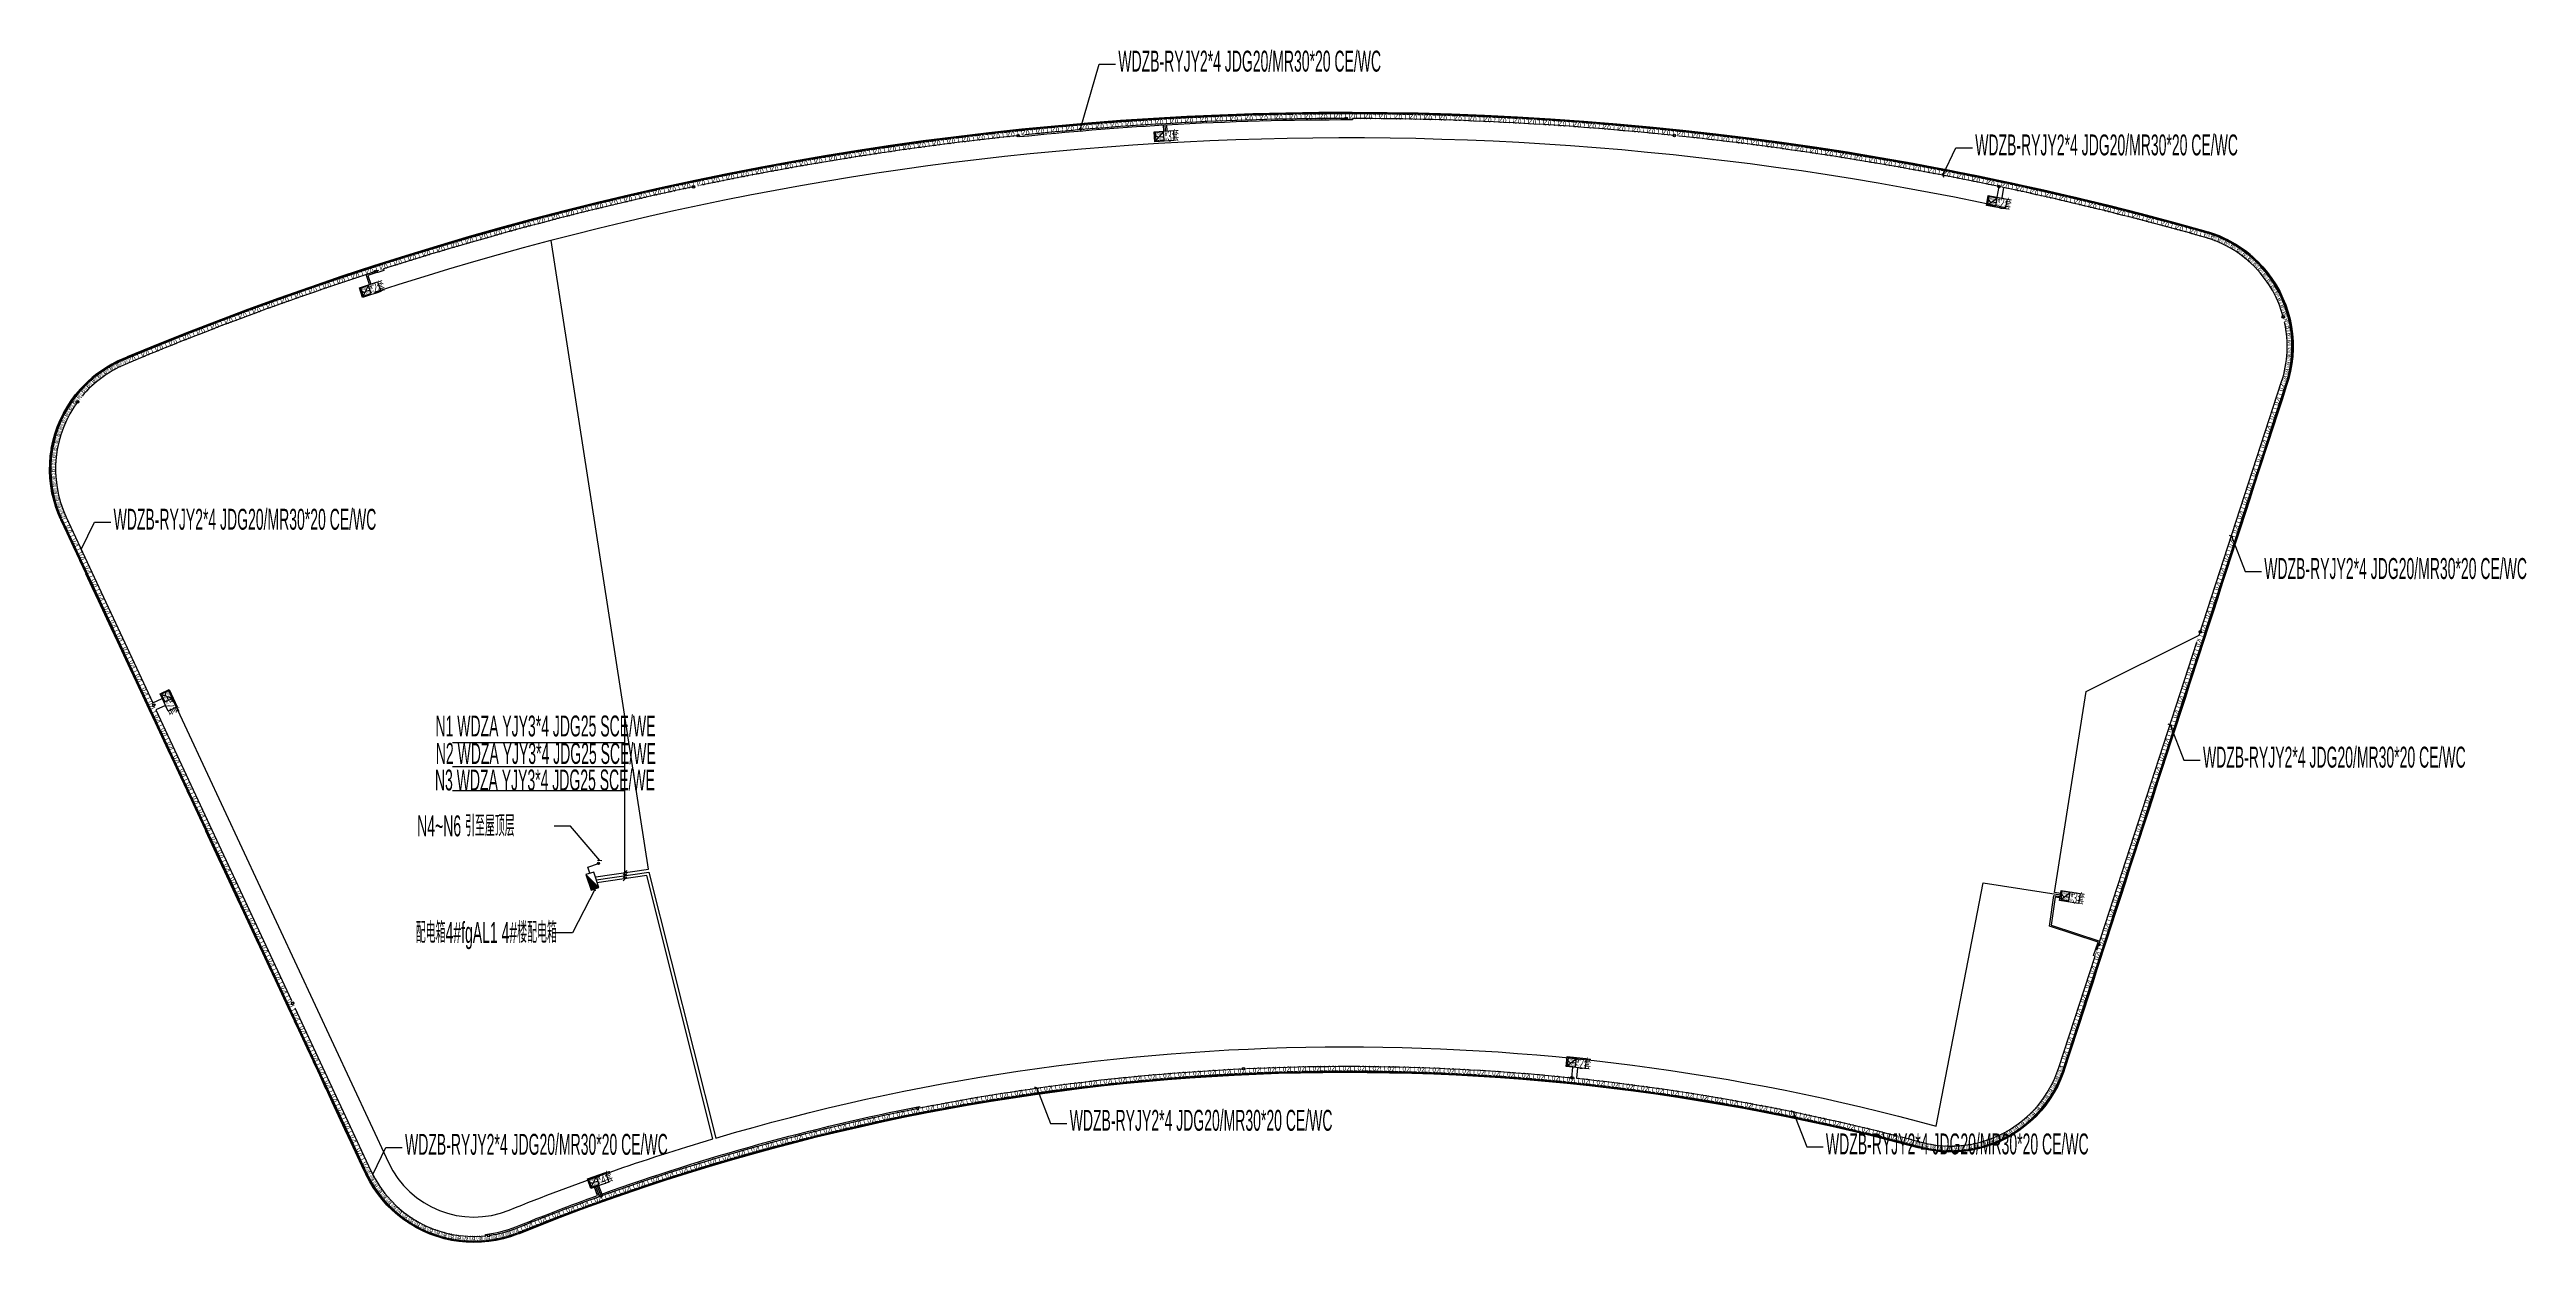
# Model space of a CAD drawing. Header units: inches. Extents: x -443710 to 794989, y 10730 to 123008.
# Drawn here: x -443710 to -277966, y 10730 to 90524 of the extents above; entities that cross this region are included whole.
import ezdxf
from ezdxf import colors
from ezdxf.entities.mleader import LeaderData, LeaderLine
from ezdxf.enums import TextEntityAlignment as Align
from ezdxf.math import Vec2, Vec3

# ---------------------------------------------------------------- set-up
doc = ezdxf.new("R2010")
doc.units = ezdxf.units.IN
doc.header["$MEASUREMENT"] = 0
doc.layers.get('0').update_dxf_attribs({"color": 253})
for name, color, linetype in [('0-L-灯具', 1, 'Continuous'), ('0-L-电箱', 90, 'Continuous'), ('0-LIGHT-TXT', 90, 'Continuous'), ('0-LL02', 1, 'Continuous'), ('0-开关电源', 3, 'Continuous'), ('LT-220V', 5, 'Continuous'), ('LT-24V', 4, 'Continuous'), ('强电220V', 1, 'Continuous')]:
    doc.layers.add(name, color=color, linetype=linetype)
doc.styles.add('GBZITI', font='gbenor.shx', dxfattribs={"height": 350, "bigfont": 'gbcbig.shx'})
doc.styles.add('SMDEI', font='smsim.shx', dxfattribs={"width": 0.75, "bigfont": 'smfs.shx'})
doc.styles.get("Standard").update_dxf_attribs({"font": 'arial.ttf'})

# ---------------------------------------------------------------- blocks, each defined once
blk = doc.blocks.new('LL02')
at = {"layer": '0-LL02'}
for points in [[(-500, 80), (500, 80), (500, 0), (-500, 0)], [(-490, 70), (490, 70), (490, 10), (-490, 10)]]:
    blk.add_lwpolyline(points, close=True, dxfattribs=at)
for points in [[(-450, 16), (-450, 63), (-460, 45)], [(-450, 16), (-450, 63), (-440, 45)], [(-375, 16), (-375, 63), (-385, 45)], [(-375, 16), (-375, 63), (-365, 45)], [(-300, 16), (-300, 63), (-310, 45)], [(-300, 16), (-300, 63), (-290, 45)], [(-225, 16), (-225, 63), (-235, 45)], [(-225, 16), (-225, 63), (-215, 45)], [(-150, 16), (-150, 63), (-160, 45)], [(-150, 16), (-150, 63), (-140, 45)], [(-75, 16), (-75, 63), (-85, 45)], [(-75, 16), (-75, 63), (-65, 45)], [(0, 16), (0, 63), (-10, 45)], [(0, 16), (0, 63), (10, 45)], [(75, 16), (75, 63), (65, 45)], [(75, 16), (75, 63), (85, 45)], [(150, 16), (150, 63), (140, 45)], [(150, 16), (150, 63), (160, 45)], [(225, 16), (225, 63), (215, 45)], [(225, 16), (225, 63), (235, 45)], [(300, 16), (300, 63), (290, 45)], [(300, 16), (300, 63), (310, 45)], [(375, 16), (375, 63), (365, 45)], [(375, 16), (375, 63), (385, 45)], [(450, 16), (450, 63), (440, 45)], [(450, 16), (450, 63), (460, 45)]]:
    blk.add_lwpolyline(points, dxfattribs=at)
at = {"layer": '0-LL02', "style": 'GBZITI'}
blk.add_text('LL02', height=350, rotation=360, dxfattribs=at).set_placement((0, 271, 0), align=Align.MIDDLE_CENTER)
blk = doc.blocks.new('LL02a')
at = {"layer": '0-LL02'}
for points in [[(-250, 80), (250, 80), (250, 0), (-250, 0)], [(-240, 70), (240, 70), (240, 10), (-240, 10)]]:
    blk.add_lwpolyline(points, close=True, dxfattribs=at)
for points in [[(-225, 16), (-225, 63), (-235, 45)], [(-225, 16), (-225, 63), (-215, 45)], [(-150, 16), (-150, 63), (-160, 45)], [(-150, 16), (-150, 63), (-140, 45)], [(-75, 16), (-75, 63), (-85, 45)], [(-75, 16), (-75, 63), (-65, 45)], [(0, 16), (0, 63), (-10, 45)], [(0, 16), (0, 63), (10, 45)], [(75, 16), (75, 63), (65, 45)], [(75, 16), (75, 63), (85, 45)], [(150, 16), (150, 63), (140, 45)], [(150, 16), (150, 63), (160, 45)], [(225, 16), (225, 63), (215, 45)], [(225, 16), (225, 63), (235, 45)]]:
    blk.add_lwpolyline(points, dxfattribs=at)
at = {"layer": '0-LL02', "style": 'GBZITI', "width": 0.5}
blk.add_text('LL02a', height=350, rotation=360, dxfattribs=at).set_placement((0, 271, 0), align=Align.MIDDLE_CENTER)
blk = doc.blocks.new('LF01b')
at = {"layer": '0-LL02'}
for points in [[(-150, 80), (150, 80), (150, 0), (-150, 0)], [(-140, 70), (140, 70), (140, 10), (-140, 10)]]:
    blk.add_lwpolyline(points, close=True, dxfattribs=at)
for points in [[(-75, 16), (-75, 63), (-85, 45)], [(-75, 16), (-75, 63), (-65, 45)], [(0, 16), (0, 63), (-10, 45)], [(0, 16), (0, 63), (10, 45)], [(75, 16), (75, 63), (65, 45)], [(75, 16), (75, 63), (85, 45)]]:
    blk.add_lwpolyline(points, dxfattribs=at)
at = {"layer": '0-LL02', "style": 'GBZITI', "width": 0.28}
blk.add_text('LL02b', height=350, rotation=360, dxfattribs=at).set_placement((0, 271, 0), align=Align.MIDDLE_CENTER)
blk = doc.blocks.new('A$C6D811006')
at = {"layer": '强电220V'}
h = blk.add_hatch(dxfattribs=at)
h.set_pattern_fill('ANGLE', color=256, angle=-47.18273)
h.set_pattern_definition([(312.81726666, (-1537605.358, 1188511.7405), (5.123672646, 4.747441797), [5.08, -1.905]), (42.81726666, (-1537605.358, 1188511.7405), (-4.747441797, 5.123672646), [5.08, -1.905])])
h.paths.add_polyline_path([(-583, 176), (-182, -196), (161, 980)])
blk.add_line((161, 980), (-182, -196), dxfattribs=at)
blk.add_lwpolyline([(161, 980), (-583, 176), (-182, -196), (563, 608)], close=True, dxfattribs=at)
blk = doc.blocks.new('引出')
at = {"layer": '0-L-电箱', "lineweight": -2}
h = blk.add_hatch(color=256, dxfattribs=at)
h.dxf.hatch_style = 1
h.paths.add_polyline_path([(75, 0, 1), (-75, 0, 1)])
blk.add_lwpolyline([(0, 0, 0, 0, 0), (-110, -329, 200, 0, 0), (-281, -841, 0, 0, 0)], format="xyseb", dxfattribs=at)
blk.add_circle((0, 0), 75, dxfattribs=at)
blk = doc.blocks.new('_Oblique')
at = {"color": 0, "linetype": 'ByBlock', "lineweight": -2}
blk.add_line((-0.5, -0.5), (0.5, 0.5), dxfattribs=at)
blk = doc.blocks.new('LEDDR01')
at = {"layer": '0-开关电源'}
for p, q in [((-224, 0), (224, 448)), ((19, 205), (198, 205))]:
    blk.add_line(p, q, dxfattribs=at)
blk.add_lwpolyline([(-224, 0), (224, 0), (224, 448), (-224, 448)], close=True, dxfattribs=at)
for centre, start, end in [((-171, 187), 19.47122, 160.52878), ((-81, 219), 199.47122, 340.52878)]:
    blk.add_arc(centre, 47.5, start, end, dxfattribs=at)
at = {"color": 3}
for s, p in [('350W', (-219, 302)), ('DC24V', (-122, 21))]:
    blk.add_text(s, height=120, dxfattribs=at).set_placement(p)

msp = doc.modelspace()

# ---------------------------------------------------------------- linework, layer by layer
at = {"color": 4}
for points in [[(-299405, 78362, 0.1695891), (-438804, 69836, 0.0000154), (-438804, 69836, 0.0000154)], [(-294014, 68049, 0.4264158), (-299282, 78326, 0.4071261)], [(-438804, 69836, 0.4245121), (-442974, 59107, 0.4208598)], [(-412315, 11315, -0.1632475), (-318612, 17062, 0)]]:
    msp.add_lwpolyline(points, format="xyb", dxfattribs=at)
for points in [[(-308847, 22398), (-293968, 68190)], [(-442960, 59077), (-422569, 15349)]]:
    msp.add_lwpolyline(points, dxfattribs=at)
at = {"layer": '0-LIGHT-TXT', "color": 7}
for points in [[(-369784, 85027), (-368507, 85101), (-368468, 84430), (-369745, 84356)], [(-313983, 80752), (-312724, 80525), (-312843, 79864), (-314102, 80091)], [(-422977, 74585), (-421760, 74982), (-421552, 74343), (-422768, 73946)], [(-435705, 47710), (-435164, 46550), (-435773, 46266), (-436313, 47426)], [(-309099, 34276), (-307835, 34075), (-307940, 33412), (-309204, 33612)], [(-342152, 23160), (-340880, 23024), (-340951, 22356), (-342223, 22491)], [(-407722, 14976), (-406516, 15403), (-406292, 14769), (-407498, 14342)]]:
    msp.add_lwpolyline(points, close=True, dxfattribs=at)
for points in [[(-405206, 35059), (-405206, 35059), (-405206, 45762)], [(-416738, 44182), (-405206, 44182)], [(-416738, 42567), (-405206, 42567)], [(-416738, 40951), (-405206, 40951)], [(-405086, 35194), (-405327, 34915)], [(-405083, 35604), (-405324, 35325)], [(-405083, 35399), (-405324, 35120)]]:
    msp.add_lwpolyline(points, dxfattribs=at)
at = {"layer": '0-LL02'}
msp.add_lwpolyline([(-299405, 78362, 0.1689489), (-438507, 69960, 1073.2745645)], format="xyb", dxfattribs=at)
for centre in [(-378904, 84765), (-356944, 85914), (-334983, 84775), (-400626, 81342), (-313260, 81361), (-421874, 75680), (-294240, 72647), (-441835, 66957), (-299788, 51571), (-436736, 46676), (-306587, 30648), (-427439, 26737), (-363820, 22352), (-341849, 21747), (-385639, 19696), (-320209, 17895), (-406824, 13839), (-414323, 11196)]:
    msp.add_circle(centre, 85.7, dxfattribs=at)
at = {"layer": 'LT-220V'}
for points in [[(-312827, 79940, 0.1323392), (-421983, 74278, 0.1323392)], [(-435759, 47656), (-421029, 16067, 0.3992271), (-412954, 12891, -0.024189), (-399326, 17658), (-403751, 35267), (-407094, 34789)], [(-407123, 34987), (-403601, 35490), (-399134, 17715, -0.1394109), (-317469, 18514), (-314324, 34786), (-309147, 33974)]]:
    msp.add_lwpolyline(points, format="xyb", dxfattribs=at)
for points in [[(-407151, 35185), (-403631, 35688), (-410146, 77754)], [(-407555, 35421), (-407695, 35842), (-406974, 36082)]]:
    msp.add_lwpolyline(points, dxfattribs=at)
at = {"layer": 'LT-24V', "color": 4}
for points in [[(-369139, 85065), (-369162, 85458, 0.0114165), (-378778, 84678), (-378788, 84778, 0.0255536), (-400124, 81447, 0.0255536)], [(-356880, 85914, 0.0255453), (-378439, 84814, 0.0255453)], [(-334975, 84774, 0.0255327), (-356521, 85914), (-356521, 85814, 0.014728), (-368962, 85469), (-368939, 85076)], [(-313379, 80644), (-313250, 81359, 0.0256406), (-334652, 84740, 0.0256406)], [(-400497, 81369, 0.0255419), (-421362, 75845), (-421332, 75750, 0.0013287), (-422400, 75405), (-422214, 74834)], [(-294207, 72522, 0.268346), (-299513, 77977, 0.0163835), (-312960, 81298), (-313071, 80595)], [(-421702, 75736, 0.0213782), (-438649, 69467, 0.1195865), (-441534, 67340, 0.1195865)], [(-309132, 34072), (-309553, 34138), (-307435, 47591), (-299862, 51344), (-294348, 68314, 0.1325937), (-294148, 72270, 0.1325937)], [(-441772, 67041, 0.2777464), (-442598, 59246), (-436804, 46822), (-436170, 47118)], [(-319884, 17811, -0.0024877), (-318460, 17436, 0.3992271), (-309258, 22426), (-306833, 29889), (-306928, 29920), (-306634, 30825), (-309884, 31881), (-309584, 33940), (-309162, 33875)], [(-427294, 26427), (-422207, 15518, 0.3202063), (-414522, 11172), (-414532, 11271, 0.0700642), (-412503, 11779, -0.0098639), (-407046, 13865), (-407248, 14430)], [(-385473, 19729, -0.0368636), (-363837, 22351, -0.0368636)], [(-363612, 22362, -0.0368263), (-341849, 21747), (-341775, 22444)], [(-341466, 22411), (-341540, 21715, -0.0367571), (-320150, 17880, -0.0367571)], [(-407060, 14498), (-406824, 13839, -0.0369662), (-385762, 19672, -0.0369662)], [(-406966, 14531), (-406763, 13966, -0.0372964), (-385492, 19827), (-385473, 19729)], [(-414191, 11214, 0.059037), (-412466, 11686, -0.0100326), (-406918, 13805), (-407154, 14464)]]:
    msp.add_lwpolyline(points, format="xyb", dxfattribs=at)
for points in [[(-369039, 85070), (-369067, 85563)], [(-422309, 74803), (-422527, 75469)], [(-306706, 30282), (-300014, 50877)], [(-435953, 46653), (-436587, 46357), (-427520, 26913)], [(-309180, 33776), (-309502, 33826), (-309773, 31950), (-306508, 30889)]]:
    msp.add_lwpolyline(points, dxfattribs=at)

# ---------------------------------------------------------------- block references
at = {"layer": '0-L-灯具', "rotation": 176.5021198859426}
msp.add_blockref('引出', (-406974, 36082), dxfattribs=at)
at = {"layer": '0-L-电箱', "rotation": 61.18219452769995}
msp.add_blockref('A$C6D811006', (-407034, 34721), dxfattribs=at)
at = {"layer": '0-LL02'}
for name, p, rotation in [('LL02', (-364173, 86188), 181.9693170653135), ('LL02', (-363173, 86220), 181.6987987484475), ('LL02', (-362174, 86248), 181.4282804315775), ('LL02', (-361174, 86270), 181.1577621147089), ('LL02', (-360174, 86288), 180.8872437978416), ('LL02', (-359174, 86301), 180.6167254809149), ('LL02', (-358174, 86310), 180.3462071640461), ('LL02', (-357174, 86313), 180.0756888471775), ('LL02', (-356174, 86312), 179.8051705303102), ('LL02', (-355174, 86306), 179.5346522134415), ('LL02', (-354174, 86296), 179.2641338965728), ('LL02', (-353175, 86281), 178.9936155797068), ('LL02', (-352175, 86261), 178.7230972628395), ('LL02', (-351175, 86236), 178.4525789459709), ('LL02', (-350175, 86207), 178.1820606291035), ('LL02', (-349176, 86173), 177.9115423122375), ('LL02', (-384099, 84559), 187.3796834026831), ('LL02', (-383107, 84685), 187.109165085813), ('LL02', (-382114, 84807), 186.8386467689443), ('LL02', (-381121, 84924), 186.5681284520757), ('LL02', (-380127, 85036), 186.297610135207), ('LL02', (-379133, 85143), 186.0270918183382), ('LL02', (-378138, 85246), 185.756573501471), ('LL02', (-377143, 85344), 185.4860551846036), ('LL02', (-376148, 85437), 185.2155368677363), ('LL02', (-375152, 85525), 184.9450185508689), ('LL02', (-374155, 85609), 184.6745002340017), ('LL02', (-373158, 85688), 184.4039819171343), ('LL02', (-372161, 85763), 184.1334636002656), ('LL02', (-371163, 85832), 183.862945283397), ('LL02', (-370166, 85897), 183.5924269665269), ('LL02', (-369167, 85958), 183.3219086496582), ('LL02', (-368169, 86013), 183.0513903327896), ('LL02', (-367170, 86064), 182.7808720159209), ('LL02', (-366171, 86110), 182.5103536990523), ('LL02', (-365172, 86152), 182.2398353821823), ('LL02', (-348177, 86134), 177.6410239953702), ('LL02', (-347178, 86090), 177.3705056785015), ('LL02', (-346179, 86042), 177.0999873616328), ('LL02', (-345180, 85989), 176.8294690447655), ('LL02', (-344182, 85931), 176.5589507278982), ('LL02', (-343184, 85869), 176.2884324110308), ('LL02', (-342186, 85802), 176.0179140941635), ('LL02', (-341189, 85730), 175.7473957772962), ('LL02', (-340192, 85654), 175.4768774604289), ('LL02', (-339195, 85572), 175.2063591435602), ('LL02', (-338199, 85486), 174.9358408266929), ('LL02', (-337203, 85396), 174.6653225098255), ('LL02', (-336207, 85300), 174.3948041929582), ('LL02', (-335212, 85200), 174.1242858760882), ('LL02', (-334218, 85096), 173.8537675592195), ('LL02', (-333224, 84986), 173.5832492422923), ('LL02', (-332230, 84872), 173.3127309254263), ('LL02', (-331238, 84753), 173.042212608559), ('LL02', (-330245, 84630), 172.7716942916903), ('LL02', (-329253, 84502), 172.501175974823), ('LL02', (-394966, 82864), 190.3553848882479), ('LL02', (-393982, 83041), 190.0848665713779), ('LL02', (-392997, 83214), 189.8143482545092), ('LL02', (-392011, 83382), 189.5438299376418), ('LL02', (-391025, 83546), 189.2733116207733), ('LL02', (-390037, 83705), 189.0027933039018), ('LL02', (-389049, 83859), 188.7322749870318), ('LL02', (-388061, 84008), 188.4617566701618), ('LL02', (-387071, 84153), 188.1912383532931), ('LL02', (-386081, 84293), 187.9207200364245), ('LL02', (-385090, 84429), 187.6502017195544), ('LL02', (-328262, 84369), 172.2306576579556), ('LL02', (-327272, 84231), 171.9601393410883), ('LL02', (-326282, 84089), 171.689621024221), ('LL02', (-325293, 83942), 171.4191027073537), ('LL02', (-324304, 83791), 171.148584390485), ('LL02', (-323317, 83634), 170.8780660736136), ('LL02', (-322330, 83474), 170.6075477567449), ('LL02', (-321344, 83308), 170.3370294398776), ('LL02', (-320358, 83138), 170.066511123009), ('LL02', (-319374, 82963), 169.7959928061403), ('LL02', (-318390, 82783), 169.5254744892716), ('LL02', (-402807, 81278), 192.5195314232549), ('LL02', (-401830, 81492), 192.24901310633), ('LL02', (-400852, 81702), 191.9784947894626), ('LL02', (-399874, 81907), 191.7079764725954), ('LL02', (-398894, 82108), 191.4374581557267), ('LL02', (-397913, 82304), 191.1669398388553), ('LL02', (-396932, 82495), 190.8964215219853), ('LL02', (-395949, 82682), 190.6259032051165), ('LL02', (-317407, 82599), 169.2549561724016), ('LL02', (-316425, 82411), 168.9844378555316), ('LL02', (-315444, 82217), 168.7139195386629), ('LL02', (-314464, 82019), 168.4434012217955), ('LL02', (-313484, 81817), 168.1728829049269), ('LL02', (-312506, 81609), 167.9023645880582), ('LL02', (-311529, 81397), 167.6318462711922), ('LL02', (-310552, 81181), 167.3613279543235), ('LL02', (-409614, 79648), 194.4131596413329), ('LL02', (-408645, 79894), 194.142641324463), ('LL02', (-407675, 80137), 193.872123007593), ('LL02', (-406703, 80374), 193.6016046907256), ('LL02', (-405731, 80607), 193.3310863738569), ('LL02', (-404757, 80835), 193.0605680569895), ('LL02', (-403783, 81059), 192.7900497401223), ('LL02', (-309577, 80960), 167.0908096374535), ('LL02', (-308603, 80734), 166.8202913205848), ('LL02', (-307630, 80504), 166.5497730037161), ('LL02', (-306658, 80269), 166.2792546868488), ('LL02', (-305687, 80029), 166.0087363699828), ('LL02', (-304717, 79785), 165.7382180531141), ('LL02', (-303749, 79537), 165.4676997362441), ('LL02', (-416364, 77794), 196.306787859415), ('LL02', (-415403, 78072), 196.0362695425451), ('LL02', (-414442, 78346), 195.7657512256776), ('LL02', (-413479, 78616), 195.495232908809), ('LL02', (-412514, 78881), 195.224714591939), ('LL02', (-411549, 79141), 194.9541962750703), ('LL02', (-410582, 79397), 194.683677958203), ('LL02', (-302781, 79283), 165.1971814193741), ('LL02', (-301815, 79026), 164.9266631025041), ('LL02', (-300850, 78763), 164.6561447856354), ('LL02', (-299886, 78496), 164.3856264687667), ('LL02a', (-299138, 78277), 162.22968968394), ('LL02a', (-298667, 78110), 158.6496775583669), ('LL02a', (-298208, 77914), 155.0696654327938), ('LL02', (-421146, 76334), 197.6593794437638), ('LL02', (-420192, 76635), 197.3888611268952), ('LL02', (-419237, 76931), 197.1183428100251), ('LL02', (-418281, 77223), 196.8478244931564), ('LL02', (-417323, 77511), 196.5773061762865), ('LL02a', (-297762, 77689), 151.4896533072207), ('LL02a', (-297330, 77437), 147.9096411816478), ('LL02a', (-296915, 77159), 144.3296290560747), ('LL02a', (-296519, 76855), 140.7496169305016), ('LL02a', (-296142, 76527), 137.1696048049287), ('LL02a', (-295786, 76176), 133.5895926793557), ('LL02', (-426836, 74433), 199.2824893449799), ('LL02', (-425892, 74761), 199.0119710281113), ('LL02', (-424945, 75084), 198.7414527112412), ('LL02', (-423998, 75403), 198.4709343943712), ('LL02', (-423048, 75718), 198.2004160775012), ('LL02', (-422098, 76028), 197.9298977606325), ('LL02a', (-295453, 75804), 130.0095805537826), ('LL02a', (-295143, 75411), 126.4295684282095), ('LL02a', (-294859, 75000), 122.8495563026364), ('LL02a', (-294602, 74572), 119.2695441770633), ('LL02', (-430599, 73076), 200.3645626124533), ('LL02', (-429661, 73422), 200.0940442955859), ('LL02', (-428721, 73763), 199.8235259787173), ('LL02', (-427779, 74100), 199.5530076618485), ('LL02a', (-294371, 74129), 115.6895320514901), ('LL02a', (-294168, 73672), 112.109519925917), ('LL02a', (-293995, 73204), 108.5295078003439), ('LL02a', (-293851, 72725), 104.9494956747709), ('LL02', (-435266, 71281), 201.7171541967953), ('LL02', (-434336, 71649), 201.4466358799253), ('LL02', (-433404, 72012), 201.1761175630566), ('LL02', (-432471, 72371), 200.905599246188), ('LL02', (-431536, 72726), 200.6350809293206), ('LL02a', (-293737, 72239), 101.3694835491979), ('LL02a', (-293654, 71746), 97.78947142362493), ('LL02a', (-293601, 71249), 94.20945929805201), ('LL02a', (-439479, 69510), 208.1399901894553), ('LL02a', (-439031, 69732), 204.5590039698874), ('LF01b', (-438645, 69902), 202.7028152128936), ('LL02', (-438045, 70151), 202.528709147404), ('LL02', (-437120, 70532), 202.258190830534), ('LL02', (-436194, 70909), 201.9876725136653), ('LL02a', (-293631, 69752), 83.46942292133296), ('LL02a', (-293590, 70250), 87.04943504690605), ('LL02a', (-293580, 70750), 90.62944717247915), ('LL02a', (-441465, 68010), 226.044921287294), ('LL02a', (-441107, 68358), 222.4639350677261), ('LL02a', (-440728, 68684), 218.8829488481583), ('LL02a', (-440329, 68985), 215.3019626285907), ('LL02a', (-439912, 69261), 211.7209764090231), ('LL02', (-294168, 67573), 72.00000000002372), ('LL02a', (-293940, 68287), 72.72938654461366), ('LL02a', (-293806, 68769), 76.30939867018675), ('LL02a', (-293703, 69258), 79.88941079575986), ('LL02a', (-442659, 66413), 240.368866165565), ('LL02a', (-442399, 66840), 236.7878799459973), ('LL02a', (-442112, 67249), 233.2068937264295), ('LL02a', (-441800, 67639), 229.6259075068617), ('LL02', (-294477, 66622), 72.00000000002372), ('LL02a', (-443422, 64571), 254.6928110438363), ('LL02a', (-443275, 65049), 251.1118248242686), ('LL02a', (-443098, 65516), 247.5308386047008), ('LL02a', (-442893, 65971), 243.949852385133), ('LL02', (-295095, 64720), 72.00000000002372), ('LL02', (-294786, 65671), 72.00000000002372), ('LL02a', (-443680, 63096), 265.4357697025399), ('LL02a', (-443625, 63593), 261.854783482972), ('LL02a', (-443539, 64085), 258.2737972634042), ('LL02', (-295713, 62818), 72.00000000002372), ('LL02', (-295404, 63769), 72.00000000002372), ('LL02a', (-443705, 62597), 269.0167559221076), ('LL02a', (-443698, 62098), 272.5977421416755), ('LL02a', (-443660, 61600), 276.1787283612434), ('LL02a', (-443590, 61105), 279.759714580811), ('LL02', (-296332, 60916), 72.00000000002372), ('LL02', (-296023, 61867), 72.00000000002372), ('LL02a', (-443491, 60615), 283.3407008003787), ('LL02a', (-443360, 60133), 286.9216870199464), ('LL02a', (-443200, 59659), 290.5026732395143), ('LL02', (-296641, 59965), 72.00000000002372), ('LF01b', (-443053, 59288), 293.3457003133935), ('LL02', (-442749, 58624), 294.9999999999575), ('LL02', (-442326, 57718), 294.9999999999575), ('LL02', (-297259, 58062), 72.00000000002372), ('LL02', (-296950, 59013), 72.00000000002372), ('LL02', (-441904, 56811), 294.9999999999575), ('LL02', (-441481, 55905), 294.9999999999575), ('LL02', (-297877, 56160), 72.00000000002372), ('LL02', (-297568, 57111), 72.00000000002372), ('LL02', (-441059, 54999), 294.9999999999575), ('LL02', (-440636, 54092), 294.9999999999575), ('LL02', (-298495, 54258), 72.00000000002372), ('LL02', (-298186, 55209), 72.00000000002372), ('LL02', (-440213, 53186), 294.9999999999575), ('LL02', (-298804, 53307), 72.00000000002372), ('LL02', (-439791, 52280), 294.9999999999575), ('LL02', (-439368, 51374), 294.9999999999575), ('LL02', (-299422, 51405), 72.00000000002372), ('LL02', (-299113, 52356), 72.00000000002372), ('LL02', (-438945, 50467), 294.9999999999575), ('LL02', (-438523, 49561), 294.9999999999575), ('LL02', (-300040, 49503), 72.00000000002372), ('LL02', (-299731, 50454), 72.00000000002372), ('LL02', (-438100, 48655), 294.9999999999575), ('LL02', (-437678, 47748), 294.9999999999575), ('LL02', (-300658, 47601), 72.00000000002372), ('LL02', (-300349, 48552), 72.00000000002372), ('LL02', (-437255, 46842), 294.9999999999575), ('LL02', (-436832, 45936), 294.9999999999575), ('LL02', (-300967, 46650), 72.00000000002372), ('LL02', (-436410, 45029), 294.9999999999575), ('LL02', (-435987, 44123), 294.9999999999575), ('LL02', (-301585, 44748), 72.00000000002372), ('LL02', (-301276, 45699), 72.00000000002372), ('LL02', (-435564, 43217), 294.9999999999575), ('LL02', (-302203, 42846), 72.00000000002372), ('LL02', (-301894, 43797), 72.00000000002372), ('LL02', (-435142, 42310), 294.9999999999575), ('LL02', (-434719, 41404), 294.9999999999575), ('LL02', (-302821, 40943), 72.00000000002372), ('LL02', (-302512, 41894), 72.00000000002372), ('LL02', (-434297, 40498), 294.9999999999575), ('LL02', (-433874, 39592), 294.9999999999575), ('LL02', (-303130, 39992), 72.00000000002372), ('LL02', (-433451, 38685), 294.9999999999575), ('LL02', (-433029, 37779), 294.9999999999575), ('LL02', (-303748, 38090), 72.00000000002372), ('LL02', (-303439, 39041), 72.00000000002372), ('LL02', (-432606, 36873), 294.9999999999575), ('LL02', (-432184, 35966), 294.9999999999575), ('LL02', (-304366, 36188), 72.00000000002372), ('LL02', (-304057, 37139), 72.00000000002372), ('LL02', (-431761, 35060), 294.9999999999575), ('LL02', (-304984, 34286), 72.00000000002372), ('LL02', (-304675, 35237), 72.00000000002372), ('LL02', (-431338, 34154), 294.9999999999575), ('LL02', (-430916, 33247), 294.9999999999575), ('LL02', (-305293, 33335), 72.00000000002372), ('LL02', (-430493, 32341), 294.9999999999575), ('LL02', (-430070, 31435), 294.9999999999575), ('LL02', (-305911, 31433), 72.00000000002372), ('LL02', (-305602, 32384), 72.00000000002372), ('LL02', (-429648, 30528), 294.9999999999575), ('LL02', (-429225, 29622), 294.9999999999575), ('LL02', (-306529, 29531), 72.00000000002372), ('LL02', (-306220, 30482), 72.00000000002372), ('LL02', (-428803, 28716), 294.9999999999575), ('LL02', (-428380, 27810), 294.9999999999575), ('LL02', (-307147, 27629), 72.00000000002372), ('LL02', (-306838, 28580), 72.00000000002372), ('LL02', (-427957, 26903), 294.9999999999575), ('LL02', (-427535, 25997), 294.9999999999575), ('LL02', (-307456, 26678), 72.00000000002372), ('LL02', (-427112, 25091), 294.9999999999575), ('LL02', (-308074, 24775), 72.00000000002372), ('LL02', (-307765, 25726), 72.00000000002372), ('LL02', (-426689, 24184), 294.9999999999575), ('LL02', (-426267, 23278), 294.9999999999575), ('LL02', (-308692, 22873), 72.00000000002372), ('LL02', (-308383, 23824), 72.00000000002372), ('LL02', (-425844, 22372), 294.9999999999575), ('LL02', (-425422, 21465), 294.9999999999575), ('LL02', (-374168, 21099), 6.720803064392028), ('LL02', (-373174, 21213), 6.332620276363168), ('LL02', (-372180, 21320), 5.944437488335247), ('LL02', (-371185, 21420), 5.556254700307324), ('LL02', (-370190, 21513), 5.168071912278464), ('LL02', (-369193, 21600), 4.779889124250541), ('LL02', (-368197, 21680), 4.391706336222621), ('LL02', (-367199, 21753), 4.0035235481947), ('LL02', (-366201, 21820), 3.615340760165841), ('LL02', (-365203, 21879), 3.227157972136038), ('LL02', (-364205, 21932), 2.838975184107178), ('LL02', (-363206, 21978), 2.450792396078318), ('LL02', (-362207, 22018), 2.062609608052272), ('LL02', (-361207, 22050), 1.674426820025291), ('LL02', (-360207, 22076), 1.286244031997369), ('LL02', (-359208, 22095), 0.8980612439694466), ('LL02', (-358208, 22107), 0.5098784559415254), ('LL02', (-357208, 22113), 0.1216956679126646), ('LL02', (-356208, 22112), 359.7335128798838), ('LL02', (-355208, 22104), 359.3453300918569), ('LL02', (-354208, 22089), 358.9571473038289), ('LL02', (-353208, 22067), 358.5689645158), ('LL02', (-352208, 22039), 358.1807817277721), ('LL02', (-351209, 22004), 357.7925989397442), ('LL02', (-350210, 21962), 357.4044161517163), ('LL02', (-349211, 21913), 357.0162333636883), ('LL02', (-348213, 21857), 356.6280505756613), ('LL02', (-347215, 21795), 356.2398677876335), ('LL02', (-346217, 21726), 355.8516849996055), ('LL02', (-345220, 21651), 355.4635022115776), ('LL02', (-344223, 21568), 355.0753194234921), ('LL02', (-343227, 21479), 354.6871366354651), ('LL02', (-342232, 21383), 354.2989538474381), ('LL02', (-341237, 21280), 353.9107710594101), ('LL02', (-340243, 21171), 353.5225882713804), ('LL02', (-339250, 21054), 353.1344054833525), ('LL02a', (-309230, 21416), 65.19870301115223), ('LL02a', (-309034, 21876), 68.77955340909692), ('LF01b', (-308896, 22251), 71.66361658478964), ('LL02', (-424999, 20559), 294.9999999999575), ('LL02', (-424576, 19653), 294.9999999999575), ('LL02', (-385034, 19406), 10.99081373270386), ('LL02', (-384052, 19594), 10.60263094467594), ('LL02', (-383068, 19774), 10.21444815664708), ('LL02', (-382084, 19948), 9.826265368619154), ('LL02', (-381098, 20116), 9.438082580590295), ('LL02', (-380111, 20276), 9.049899792560499), ('LL02', (-379123, 20430), 8.661717004532575), ('LL02', (-378134, 20577), 8.27353421650559), ('LL02', (-377144, 20718), 7.885351428477668), ('LL02', (-376153, 20852), 7.497168640450689), ('LL02', (-375161, 20979), 7.108985852421827), ('LL02', (-338258, 20932), 352.7462226953245), ('LL02', (-337266, 20802), 352.3580399072966), ('LL02', (-336275, 20666), 351.9698571192667), ('LL02', (-335286, 20522), 351.581674331238), ('LL02', (-334297, 20373), 351.19349154321), ('LL02', (-333309, 20216), 350.8053087551822), ('LL02', (-332323, 20053), 350.4171259671551), ('LL02', (-331337, 19883), 350.0289431791282), ('LL02', (-330353, 19707), 349.6407603911021), ('LL02', (-329370, 19524), 349.2525776030761), ('LL02a', (-310286, 19725), 50.87530141937373), ('LL02a', (-309983, 20122), 54.45615181731818), ('LL02a', (-309705, 20538), 58.03700221526287), ('LL02a', (-309454, 20969), 61.61785261320755), ('LL02', (-424154, 18746), 294.9999999999575), ('LL02', (-423731, 17840), 294.9999999999575), ('LL02', (-391872, 17910), 13.70809324890119), ('LL02', (-390899, 18143), 13.31991046087327), ('LL02', (-389925, 18370), 12.9317276728444), ('LL02', (-388950, 18591), 12.54354488481555), ('LL02', (-387973, 18805), 12.15536209678858), ('LL02', (-386995, 19012), 11.76717930876065), ('LL02', (-386015, 19212), 11.37899652073178), ('LL02', (-328388, 19334), 348.8643948150481), ('LL02', (-327408, 19137), 348.4762120270211), ('LL02', (-326428, 18934), 348.0880292389932), ('LL02', (-325451, 18724), 347.6998464509644), ('LL02', (-324474, 18508), 347.3116636629364), ('LL02', (-323500, 18285), 346.9234808749094), ('LL02', (-322526, 18056), 346.5352980868834), ('LL02', (-321555, 17819), 346.1471152988564), ('LL02a', (-312567, 17805), 29.3901990317065), ('LL02a', (-312139, 18064), 32.9710494296512), ('LL02a', (-311728, 18348), 36.55189982759565), ('LL02a', (-311336, 18658), 40.13275022554016), ('LL02a', (-310964, 18992), 43.71360062348473), ('LL02a', (-310614, 19348), 47.29445102142921), ('LL02', (-423309, 16934), 294.9999999999575), ('LL02', (-422886, 16028), 294.9999999999575), ('LL02', (-398630, 16090), 16.42537276510228), ('LL02', (-397670, 16370), 16.03718997707342), ('LL02', (-396708, 16643), 15.64900718904362), ('LL02', (-395744, 16909), 15.26082440101382), ('LL02', (-394779, 17169), 14.87264161298496), ('LL02', (-393811, 17423), 14.48445882495704), ('LL02', (-392842, 17669), 14.09627603692911), ('LL02', (-320585, 17577), 345.7589325108285), ('LL02', (-319616, 17327), 345.3707497228006), ('LL02a', (-318890, 17137), 345.1503173761216), ('LL02a', (-318369, 17004), 346.4199942563715), ('LL02a', (-317880, 16901), 350.000844654316), ('LL02a', (-317385, 16829), 353.5816950522608), ('LL02a', (-316887, 16789), 357.1625454502054), ('LL02a', (-316388, 16779), 0.7433958481497169), ('LL02a', (-315889, 16801), 4.324246246094201), ('LL02a', (-315392, 16854), 7.905096644038682), ('LL02a', (-314899, 16938), 11.48594704198327), ('LL02a', (-314413, 17052), 15.06679743992806), ('LL02a', (-313934, 17197), 18.64764783787274), ('LL02a', (-313466, 17371), 22.22849823581733), ('LL02a', (-313010, 17574), 25.80934863376181), ('LF01b', (-422611, 15438), 294.9999999999465), ('LL02a', (-422424, 15062), 297.2988885466061), ('LL02a', (-422181, 14625), 300.8798747661738), ('LL02', (-403401, 14596), 18.36628670523907), ('LL02', (-402451, 14907), 17.97810391721302), ('LL02', (-401499, 15213), 17.58992112918604), ('LL02', (-400545, 15512), 17.20173834115906), ('LL02', (-399589, 15804), 16.81355555313113), ('LL02a', (-421911, 14205), 304.4608609857415), ('LL02a', (-421616, 13802), 308.0418472053093), ('LL02a', (-421296, 13418), 311.6228334248769), ('LL02a', (-420952, 13055), 315.2038196444445), ('LL02', (-408119, 12940), 20.30720064537963), ('LL02', (-407180, 13284), 19.91901785735169), ('LL02', (-406239, 13622), 19.53083506932377), ('LL02', (-405295, 13953), 19.14265228129491), ('LL02', (-404349, 14277), 18.75446949326698), ('LL02a', (-420587, 12714), 318.7848058640122), ('LL02a', (-420201, 12397), 322.3657920835802), ('LL02a', (-419796, 12105), 325.9467783031481), ('LL02a', (-419373, 11838), 329.5277645227158), ('LL02a', (-418935, 11598), 333.1087507422835), ('LL02a', (-418482, 11386), 336.6897369618512), ('LL02a', (-418018, 11203), 340.2707231814188), ('LL02a', (-412628, 11200), 19.66157159666275), ('LL02', (-411851, 11501), 21.85993179749413), ('LL02', (-410922, 11871), 21.4717490094662), ('LL02', (-409990, 12233), 21.08356622143734), ('LL02', (-409056, 12590), 20.69538343340754), ('LL02a', (-417542, 11049), 343.8517094009865), ('LL02a', (-417058, 10925), 347.4326956205541), ('LL02a', (-416567, 10832), 351.0136818401219), ('LL02a', (-416071, 10769), 354.5946680596895), ('LL02a', (-415573, 10738), 358.1756542792573), ('LL02a', (-415073, 10738), 1.756640498824984), ('LL02a', (-414574, 10769), 5.337626718392557), ('LL02a', (-414079, 10831), 8.918612937960233), ('LL02a', (-413588, 10924), 12.4995991575278), ('LL02a', (-413103, 11047), 16.08058537709528)]:
    msp.add_blockref(name, p, dxfattribs=dict(at, rotation=rotation))
at = {"layer": '0-开关电源', "color": 3, "xscale": 1.25, "yscale": 1.25, "zscale": 1.25}
for p, rotation in [((-369408, 84438), 3.312347175548974), ((-313756, 80092), 349.7806847976944), ((-422463, 74111), 18.055934877869), ((-436113, 47143), 294.9999999994822), ((-308857, 33620), 350.999999999963), ((-341878, 22517), 353.9301926881385), ((-407198, 14515), 19.48209590767386)]:
    msp.add_blockref('LEDDR01', p, dxfattribs=dict(at, rotation=rotation))

# ---------------------------------------------------------------- texts
at = {"layer": '0-LIGHT-TXT', "color": 7, "style": 'SMDEI', "width": 0.5}
for s, p in [('WDZB-RYJY2*4 JDG20/MR30*20 CE/WC', (-372191, 89049)), ('WDZB-RYJY2*4 JDG20/MR30*20 CE/WC', (-314853, 83444)), ('WDZB-RYJY2*4 JDG20/MR30*20 CE/WC', (-439424, 58404)), ('WDZB-RYJY2*4 JDG20/MR30*20 CE/WC', (-295512, 55110)), ('N1 WDZA YJY3*4 JDG25 SCE/WE', (-417885, 44576)), ('N2 WDZA YJY3*4 JDG25 SCE/WE', (-417862, 42740)), ('WDZB-RYJY2*4 JDG20/MR30*20 CE/WC', (-299612, 42492)), ('N3 WDZA YJY3*4 JDG25 SCE/WE', (-417921, 40964)), ('N4~N6 引至屋顶层', (-419109, 37893)), ('配电箱4#fgAL1 4#楼配电箱', (-419204, 30761)), ('WDZB-RYJY2*4 JDG20/MR30*20 CE/WC', (-375444, 18200)), ('WDZB-RYJY2*4 JDG20/MR30*20 CE/WC', (-419922, 16594)), ('WDZB-RYJY2*4 JDG20/MR30*20 CE/WC', (-324843, 16619))]:
    msp.add_text(s, height=1400, dxfattribs=at).set_placement(p)
for s, rotation, p in [('*3套', 3.31235, (-369074, 84347)), ('*2套', 349.78068, (-313452, 79925)), ('*2套', 18.05593, (-422117, 74108)), ('*2套', 295, (-436075, 46799)), ('*3套', 351, (-308550, 33459)), ('*2套', 353.93019, (-341563, 22372)), ('*4套', 19.4821, (-406851, 14520))]:
    msp.add_text(s, height=750, rotation=rotation, dxfattribs=at).set_placement(p)

# ---------------------------------------------------------------- leaders
at = {"layer": '0-LIGHT-TXT', "color": 7}
ml = msp.add_multileader_mtext('Standard', dxfattribs=at)
ml.set_content('', color=7)
ml.set_leader_properties()
ml.set_arrow_properties(name='OBLIQUE')
ml.build(insert=Vec2(0, 0))
ml.multileader.update_dxf_attribs({"text_right_attachment_type": 6, "dogleg_length": 0.36, "arrow_head_size": 200})
ctx = ml.context
ctx.base_point, ctx.char_height, ctx.arrow_head_size, ctx.landing_gap_size, ctx.plane_origin = Vec3(-372382, 89547), 0.18, 200, 0.09, Vec3(-374330, 87558)
ctx.right_attachment = 6
notes = []
notes.append((ctx, [(0, (1, 1, 0), (-373477, 89547), (1, 0), 1095, [(0, [(-374747, 85159)], 0, [])])]))
ctx.mtext.insert, ctx.mtext.flow_direction = Vec3(-372382, 89547), 5
ml = msp.add_multileader_mtext('Standard', dxfattribs=at)
ml.set_content('', color=7)
ml.set_leader_properties()
ml.set_arrow_properties(name='OBLIQUE')
ml.build(insert=Vec2(0, 0))
ml.multileader.update_dxf_attribs({"text_right_attachment_type": 6, "dogleg_length": 0.36, "arrow_head_size": 200})
ctx = ml.context
ctx.base_point, ctx.char_height, ctx.arrow_head_size, ctx.landing_gap_size, ctx.plane_origin = Vec3(-315044, 83941), 0.18, 200, 0.09, Vec3(-316992, 81953)
ctx.right_attachment = 6
notes.append((ctx, [(0, (1, 1, 0), (-316139, 83941), (1, 0), 1095, [(0, [(-317015, 82118)], 0, [])])]))
ctx.mtext.insert, ctx.mtext.flow_direction = Vec3(-315044, 83941), 5
ml = msp.add_multileader_mtext('Standard', dxfattribs=at)
ml.set_content('', color=7)
ml.set_leader_properties()
ml.set_arrow_properties(name='OBLIQUE')
ml.build(insert=Vec2(0, 0))
ml.multileader.update_dxf_attribs({"text_right_attachment_type": 6, "dogleg_length": 0.36, "arrow_head_size": 200})
ctx = ml.context
ctx.base_point, ctx.char_height, ctx.arrow_head_size, ctx.landing_gap_size, ctx.plane_origin = Vec3(-439616, 58901), 0.18, 200, 0.09, Vec3(-441563, 56913)
ctx.right_attachment = 6
notes.append((ctx, [(0, (1, 1, 0), (-440710, 58901), (1, 0), 1095, [(0, [(-441587, 57078)], 0, [])])]))
ctx.mtext.insert, ctx.mtext.flow_direction = Vec3(-439615, 58901), 5
ml = msp.add_multileader_mtext('Standard', dxfattribs=at)
ml.set_content('', color=7)
ml.set_leader_properties()
ml.set_arrow_properties(name='OBLIQUE')
ml.build(insert=Vec2(0, 0))
ml.multileader.update_dxf_attribs({"text_right_attachment_type": 6, "dogleg_length": 0.36, "arrow_head_size": 200})
ctx = ml.context
ctx.base_point, ctx.char_height, ctx.arrow_head_size, ctx.landing_gap_size, ctx.plane_origin = Vec3(-295704, 55607), 0.18, 200, 0.09, Vec3(-297651, 53619)
ctx.right_attachment = 6
notes.append((ctx, [(0, (1, 1, 0), (-296798, 55607), (1, 0), 1095, [(0, [(-297711, 57963)], 0, [])])]))
ctx.mtext.insert, ctx.mtext.flow_direction = Vec3(-295703, 55608), 5
ml = msp.add_multileader_mtext('Standard', dxfattribs=at)
ml.set_content('', color=7)
ml.set_leader_properties()
ml.set_arrow_properties(name='OBLIQUE')
ml.build(insert=Vec2(0, 0))
ml.multileader.update_dxf_attribs({"text_right_attachment_type": 6, "dogleg_length": 0.36, "arrow_head_size": 200})
ctx = ml.context
ctx.base_point, ctx.char_height, ctx.arrow_head_size, ctx.landing_gap_size, ctx.plane_origin = Vec3(-299803, 42989), 0.18, 200, 0.09, Vec3(-301751, 41001)
ctx.right_attachment = 6
notes.append((ctx, [(0, (1, 1, 0), (-300898, 42989), (1, 0), 1095, [(0, [(-301811, 45345)], 0, [])])]))
ctx.mtext.insert, ctx.mtext.flow_direction = Vec3(-299803, 42989), 5
ml = msp.add_multileader_mtext('Standard', dxfattribs=at)
ml.set_content('', color=7)
ml.set_leader_properties()
ml.set_arrow_properties(name='OBLIQUE')
ml.build(insert=Vec2(0, 0))
ml.multileader.update_dxf_attribs({"text_right_attachment_type": 6, "dogleg_length": 0.36, "arrow_head_size": 200})
ctx = ml.context
ctx.base_point, ctx.char_height, ctx.arrow_head_size, ctx.landing_gap_size, ctx.plane_origin = Vec3(-409938, 38574), 0.18, 200, 0.09, Vec3(-406960, 36585)
ctx.right_attachment, ctx.text_align_type = 6, 2
notes.append((ctx, [(0, (1, 1, 0), (-408843, 38573), (-1, 0), 1095, [(0, [(-406892, 36285)], 0, [])])]))
ctx.mtext.insert, ctx.mtext.alignment, ctx.mtext.flow_direction = Vec3(-409938, 38574), 3, 5
ml = msp.add_multileader_mtext('Standard', dxfattribs=at)
ml.set_content('', color=7)
ml.set_leader_properties()
ml.set_arrow_properties(name='OBLIQUE')
ml.build(insert=Vec2(0, 0))
ml.multileader.update_dxf_attribs({"text_right_attachment_type": 6, "dogleg_length": 0.36, "arrow_head_size": 200})
ctx = ml.context
ctx.base_point, ctx.char_height, ctx.arrow_head_size, ctx.landing_gap_size, ctx.plane_origin = Vec3(-409807, 31443), 0.18, 200, 0.09, Vec3(-407860, 29455)
ctx.right_attachment, ctx.text_align_type = 6, 2
notes.append((ctx, [(0, (1, 1, 0), (-408712, 31443), (-1, 0), 1095, [(0, [(-407210, 34381)], 0, [])])]))
ctx.mtext.insert, ctx.mtext.alignment, ctx.mtext.flow_direction = Vec3(-409807, 31443), 3, 5
ml = msp.add_multileader_mtext('Standard', dxfattribs=at)
ml.set_content('', color=7)
ml.set_leader_properties()
ml.set_arrow_properties(name='OBLIQUE')
ml.build(insert=Vec2(0, 0))
ml.multileader.update_dxf_attribs({"text_right_attachment_type": 6, "dogleg_length": 0.36, "arrow_head_size": 200})
ctx = ml.context
ctx.base_point, ctx.char_height, ctx.arrow_head_size, ctx.landing_gap_size, ctx.plane_origin = Vec3(-375636, 18697), 0.18, 200, 0.09, Vec3(-377583, 16708)
ctx.right_attachment = 6
notes.append((ctx, [(0, (1, 1, 0), (-376731, 18697), (1, 0), 1095, [(0, [(-377644, 21053)], 0, [])])]))
ctx.mtext.insert, ctx.mtext.flow_direction = Vec3(-375636, 18697), 5
ml = msp.add_multileader_mtext('Standard', dxfattribs=at)
ml.set_content('', color=7)
ml.set_leader_properties()
ml.set_arrow_properties(name='OBLIQUE')
ml.build(insert=Vec2(0, 0))
ml.multileader.update_dxf_attribs({"text_right_attachment_type": 6, "dogleg_length": 0.36, "arrow_head_size": 200})
ctx = ml.context
ctx.base_point, ctx.char_height, ctx.arrow_head_size, ctx.landing_gap_size, ctx.plane_origin = Vec3(-325035, 17116), 0.18, 200, 0.09, Vec3(-326982, 15127)
ctx.right_attachment = 6
notes.append((ctx, [(0, (1, 1, 0), (-326129, 17116), (1, 0), 1095, [(0, [(-327042, 19472)], 0, [])])]))
ctx.mtext.insert, ctx.mtext.flow_direction = Vec3(-325035, 17116), 5
ml = msp.add_multileader_mtext('Standard', dxfattribs=at)
ml.set_content('', color=7)
ml.set_leader_properties()
ml.set_arrow_properties(name='OBLIQUE')
ml.build(insert=Vec2(0, 0))
ml.multileader.update_dxf_attribs({"text_right_attachment_type": 6, "dogleg_length": 0.36, "arrow_head_size": 200})
ctx = ml.context
ctx.base_point, ctx.char_height, ctx.arrow_head_size, ctx.landing_gap_size, ctx.plane_origin = Vec3(-420114, 17091), 0.18, 200, 0.09, Vec3(-422061, 15103)
ctx.right_attachment = 6
notes.append((ctx, [(0, (1, 1, 0), (-421208, 17091), (1, 0), 1095, [(0, [(-422085, 15268)], 0, [])])]))
ctx.mtext.insert, ctx.mtext.flow_direction = Vec3(-420113, 17091), 5
for ctx, leaders in notes:
    for number, flags, end, landing, length, lines in leaders:
        leader = LeaderData()
        leader.index, (leader.has_last_leader_line, leader.has_dogleg_vector, leader.attachment_direction) = number, flags
        leader.last_leader_point, leader.dogleg_vector, leader.dogleg_length = Vec3(end), Vec3(landing), length
        for number, points, colour, breaks in lines:
            line = LeaderLine()
            line.index, line.vertices, line.color, line.breaks = number, Vec3.list(points), colors.encode_raw_color(colour), breaks
            leader.lines.append(line)
        ctx.leaders.append(leader)

doc.saveas('drawing.dxf')
